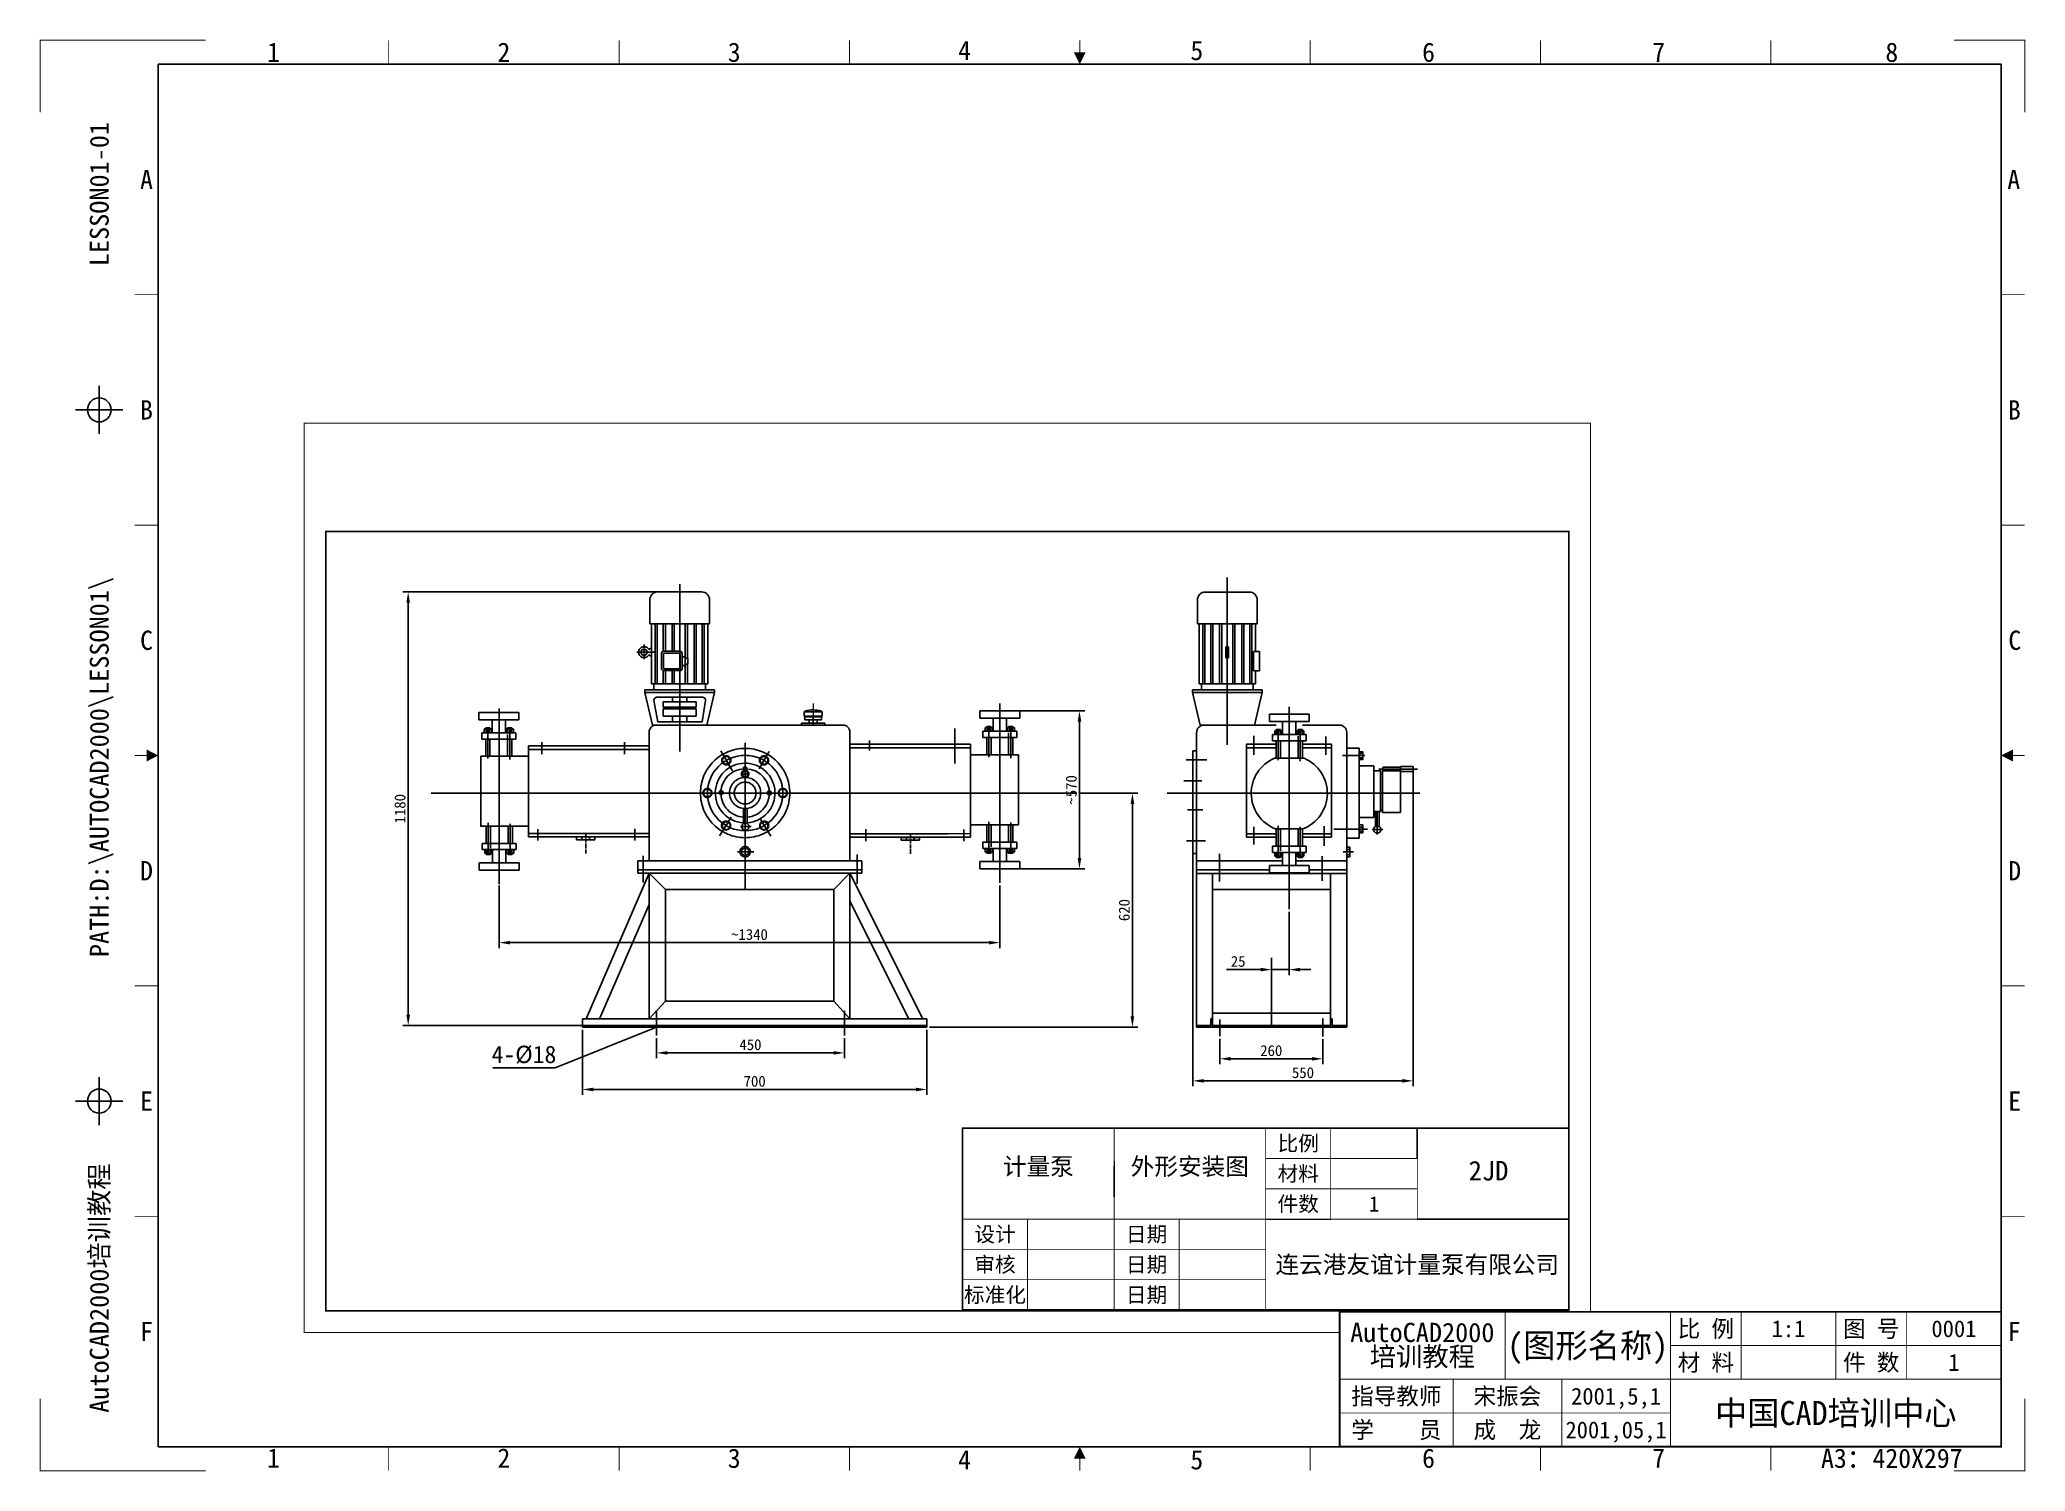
# Paper-space layout 'A3-Hor' of a CAD drawing. Header units: millimetres. Extents: x 0 to 402, y 0 to 290.
# The model-space entities are those that its viewports show. They can reach past a viewport. Long polylines and large blocks are cut down to what shows.
import ezdxf
from ezdxf.enums import TextEntityAlignment as Align

# ---------------------------------------------------------------- set-up
doc = ezdxf.new("R2010")
doc.units = ezdxf.units.MM
doc.header["$PDMODE"] = 35
doc.linetypes.add('CENTER', pattern=[0.82, 0.7, -0.04, 0.04, -0.04])
doc.linetypes.add('CENTER2', pattern=[28.575, 19.05, -3.175, 3.175, -3.175])
doc.layers.add('02-中心线', color=1, linetype='CENTER2', lineweight=15)
doc.layers.add('04-标注', color=3, linetype='Continuous', lineweight=20)
for name, color, linetype in [('05-文字', 5, 'Continuous'), ('2', 4, 'Continuous'), ('5', 1, 'CENTER'), ('标题栏', 7, 'Continuous')]:
    doc.layers.add(name, color=color, linetype=linetype)
doc.layers.add('视口', color=6, linetype='Continuous', plot=False)
doc.styles.add('S', font='SimSun.ttf')
doc.styles.add('宋体', font='SimSun.ttf')
doc.dimstyles.new('ISO-25', dxfattribs={"dimtxt": 2.5, "dimasz": 2.5, "dimexe": 1.25, "dimexo": 0.625, "dimtad": 1, "dimtxsty": 'Standard', "dimcen": 2.5, "dimadec": 0, "dimazin": 0, "dimtfac": 1, "dimtmove": 0, "dimatfit": 3, "dimfxl": 0, "dimarcsym": 0})

psp = doc.layouts.new('A3-Hor')

msp = doc.modelspace()

# ---------------------------------------------------------------- texts
at = {"color": 0, "style": 'S'}
for s, height, p in [('4-%%C18', 4, (81.698, 79.496)), ('2JD', 4.5, (304.372, 52.636))]:
    msp.add_text(s, height=height, dxfattribs=at).set_placement(p, align=Align.MIDDLE_CENTER)
at = {"style": 'S'}
for s, height, p in [('比例', 3.5, (260.438, 58.953)), ('材料', 3.5, (260.438, 51.953)), ('件数', 3.5, (260.438, 44.953)), ('设计', 3.5, (190.438, 37.953)), ('日期', 3.5, (225.438, 37.953)), ('审核', 3.5, (190.438, 30.953)), ('日期', 3.5, (225.438, 30.953)), ('连云港友谊计量泵有限公司', 4, (287.938, 30.953)), ('标准化', 3.5, (190.438, 23.953)), ('日期', 3.5, (225.438, 23.953))]:
    msp.add_text(s, height=height, dxfattribs=at).set_placement(p, align=Align.MIDDLE_CENTER)
at = {"layer": '04-标注', "color": 0, "style": 'S'}
for s, height, p in [('计量泵', 4, (200.438, 53.617)), ('外形安装图', 4, (235.406, 53.617)), ('1', 3.5, (277.938, 44.953))]:
    msp.add_text(s, height=height, dxfattribs=at).set_placement(p, align=Align.MIDDLE_CENTER)

# ---------------------------------------------------------------- blocks, each defined once
blk = doc.blocks.new('A3-Hor标题栏')
at = {"color": 1}
for p, q in [((12.5, 215.25), (12.5, 225.25)), ((17.5, 220.25), (7.5, 220.25)), ((12.5, 81.75), (12.5, 71.75)), ((17.5, 76.75), (7.5, 76.75))]:
    blk.add_line(p, q, dxfattribs=at)
at = {"const_width": 0.2}
for points in [[(35, 297), (0, 297), (0, 282)], [(73.75, 292), (73.75, 297)], [(122.5, 292), (122.5, 297)], [(171.25, 292), (171.25, 297)], [(220, 292), (220, 297)], [(268.75, 292), (268.75, 297)], [(317.5, 292), (317.5, 297)], [(366.25, 292), (366.25, 297)], [(420, 282), (420, 297), (405, 297)], [(25, 244.17), (20, 244.17)], [(415, 244.17), (420, 244.17)], [(25, 196.33), (20, 196.33)], [(415, 196.33), (420, 196.33)], [(25, 148.5), (20, 148.5)], [(415, 148.5), (420, 148.5)], [(25, 100.67), (20, 100.67)], [(415, 100.67), (420, 100.67)], [(25, 52.83), (20, 52.83)], [(415, 52.83), (420, 52.83)], [(310, 19), (310, 33)], [(345, 5), (345, 33)], [(360, 19), (360, 33)], [(380, 19), (380, 33)], [(395, 19), (395, 33)], [(345, 26), (415, 26)], [(275, 19), (415, 19)], [(299, 5), (299, 19)], [(322, 5), (322, 19)], [(0, 15), (0, 0), (35, 0)], [(405, 0), (420, 0), (420, 15)], [(275, 12), (345, 12)], [(73.75, 5), (73.75, 0)], [(122.5, 5), (122.5, 0)], [(171.25, 5), (171.25, 0)], [(220, 5), (220, 0)], [(268.75, 5), (268.75, 0)], [(317.5, 5), (317.5, 0)], [(325, 5), (320, 5)], [(366.25, 5), (366.25, 0)]]:
    blk.add_lwpolyline(points, dxfattribs=at)
for points in [[(220, 294.5, 2.5, 0, 0), (220, 292, 0, 0, 0)], [(22.5, 148.5, 2.5, 0, 0), (25, 148.5, 0, 0, 0)], [(417.5, 148.5, 2.5, 0, 0), (415, 148.5, 0, 0, 0)], [(220, 2.5, 2.5, 0, 0), (220, 5, 0, 0, 0)]]:
    blk.add_lwpolyline(points, format="xyseb")
for points, const_width in [([(415, 5), (415, 292), (25, 292), (25, 5)], 0.2), ([(275, 5), (415, 5), (415, 33), (275, 33)], 0.4)]:
    blk.add_lwpolyline(points, close=True, dxfattribs=dict(const_width=const_width))
for centre in [(12.5, 220.25), (12.5, 76.75)]:
    blk.add_circle(centre, 2.5)
at = {"style": 'S'}
for s, height, p in [('4', 4, (195.62, 294.86)), ('5', 4, (244.77, 294.86)), ('1', 4, (49.38, 294.5)), ('2', 4, (98.13, 294.5)), ('3', 4, (146.88, 294.5)), ('6', 4, (293.81, 294.5)), ('7', 4, (342.52, 294.5)), ('8', 4, (391.85, 294.5)), ('A', 4, (22.5, 268.08)), ('A', 4, (417.66, 268.08)), ('B', 4, (22.5, 220.25)), ('B', 4, (417.79, 220.25)), ('C', 4, (22.5, 172.42)), ('C', 4, (417.88, 172.42)), ('D', 4, (22.5, 124.58)), ('D', 4, (417.86, 124.58)), ('E', 4, (22.5, 76.75)), ('E', 4, (417.86, 76.75)), ('F', 4, (22.5, 28.92)), ('比 例', 3.5, (352.5, 29.5)), ('图 号', 3.5, (387.5, 29.5)), ('F', 4, (417.74, 28.92)), ('材 料', 3.5, (352.5, 22.5)), ('件 数', 3.5, (387.5, 22.5)), ('指导教师', 3.5, (287, 15.5)), ('学    员', 3.5, (287, 8.5)), ('1', 4, (49.38, 2.66)), ('2', 4, (98.13, 2.66)), ('3', 4, (146.88, 2.61)), ('4', 4, (195.62, 2.3)), ('5', 4, (244.77, 2.3)), ('6', 4, (293.81, 2.61)), ('7', 4, (342.52, 2.66)), ('A3：420X297', 4, (391.85, 2.61))]:
    blk.add_text(s, height=height, dxfattribs=at).set_placement(p, align=Align.MIDDLE_CENTER)
at = {"insert": (292.5, 26), "char_height": 4, "width": 35, "attachment_point": 5, "line_spacing_factor": 0.75}
blk.add_mtext('{\\f宋体|b0|i0|c134|p2;AutoCAD2000\\P培训教程}', dxfattribs=at)
at = {"color": 5, "style": '宋体'}
for tag, p in [('LESSON01-01', (12.5, 250.09)), ('PATH:D:\\AUTOCAD2000\\LESSON01\\', (12.5, 106.65)), ('AUTOCAD2000培训教程', (12.5, 12.05))]:
    blk.add_attdef(tag, text='', height=4, rotation=90, dxfattribs=at).set_placement(p, align=Align.MIDDLE_LEFT)
at = {"color": 5, "style": 'S'}
for tag, height, p in [('(图形名称)', 5, (327.5, 26)), ('(比例)', 3.5, (370, 29.5)), ('(图号)', 3.5, (405, 29.5)), ('(材料)', 3.5, (370, 22.5)), ('(件数)', 3.5, (405, 22.5)), ('(教师签名)', 3.5, (310.5, 15.5)), ('(日期1)', 3.5, (333.5, 15.5)), ('(单位名称)', 5, (380, 12)), ('(学员签名)', 3.5, (310.5, 8.5)), ('（日期2）', 3.5, (333.5, 8.5))]:
    blk.add_attdef(tag, text='', height=height, dxfattribs=at).set_placement(p, align=Align.MIDDLE_CENTER)
blk = doc.blocks.new('*D9')
at = {"color": 0, "lineweight": -2}
for p, q in [((112.31, 83.25), (112.31, 78.58)), ((155.66, 83.25), (155.66, 78.58)), ((114.81, 79.83), (153.16, 79.83))]:
    blk.add_line(p, q, dxfattribs=at)
at = {"color": 0}
for points in [[(114.81, 80.25), (114.81, 79.42), (112.31, 79.83)], [(153.16, 80.25), (153.16, 79.42), (155.66, 79.83)]]:
    blk.add_solid(points, dxfattribs=at)
at = {"layer": 'Defpoints', "color": 0}
for p in [(112.31, 83.88), (155.66, 83.88), (155.66, 79.83)]:
    blk.add_point(p, dxfattribs=at)
at = {"color": 0, "insert": (133.98, 81.71), "char_height": 2.5, "attachment_point": 5}
blk.add_mtext('\\A1;450', dxfattribs=at)
blk = doc.blocks.new('*D10')
at = {"color": 0, "lineweight": -2}
for p, q in [((95.19, 85.14), (95.19, 70.13)), ((174.7, 85.14), (174.7, 70.13)), ((97.69, 71.38), (172.2, 71.38))]:
    blk.add_line(p, q, dxfattribs=at)
at = {"color": 0}
for points in [[(97.69, 71.8), (97.69, 70.97), (95.19, 71.38)], [(172.2, 71.8), (172.2, 70.97), (174.7, 71.38)]]:
    blk.add_solid(points, dxfattribs=at)
at = {"layer": 'Defpoints', "color": 0}
for p in [(95.19, 85.77), (174.7, 85.77), (174.7, 71.38)]:
    blk.add_point(p, dxfattribs=at)
at = {"color": 0, "insert": (134.95, 73.26), "char_height": 2.5, "attachment_point": 5}
blk.add_mtext('\\A1;700', dxfattribs=at)
blk = doc.blocks.new('*D11')
at = {"color": 0, "lineweight": -2}
for p, q in [((117.02, 186.27), (53.71, 186.27)), ((54.96, 183.77), (54.96, 88.67)), ((111.68, 86.17), (53.71, 86.17))]:
    blk.add_line(p, q, dxfattribs=at)
at = {"color": 0}
for points in [[(54.55, 183.77), (55.38, 183.77), (54.96, 186.27)], [(54.55, 88.67), (55.38, 88.67), (54.96, 86.17)]]:
    blk.add_solid(points, dxfattribs=at)
at = {"layer": 'Defpoints', "color": 0}
for p in [(117.65, 186.27), (54.96, 86.17), (112.31, 86.17)]:
    blk.add_point(p, dxfattribs=at)
at = {"color": 0, "insert": (53.09, 136.22), "char_height": 2.5, "attachment_point": 5, "rotation": 90}
blk.add_mtext('\\A1;1180', dxfattribs=at)
blk = doc.blocks.new('*D13')
at = {"color": 0, "lineweight": -2}
for p, q in [((209.98, 139.84), (223.41, 139.84)), ((222.16, 137.34), (222.16, 88.27)), ((175.33, 85.77), (223.41, 85.77))]:
    blk.add_line(p, q, dxfattribs=at)
at = {"color": 0}
for points in [[(221.75, 137.34), (222.58, 137.34), (222.16, 139.84)], [(221.75, 88.27), (222.58, 88.27), (222.16, 85.77)]]:
    blk.add_solid(points, dxfattribs=at)
at = {"layer": 'Defpoints', "color": 0}
for p in [(209.35, 139.84), (174.7, 85.77), (222.16, 85.77)]:
    blk.add_point(p, dxfattribs=at)
at = {"color": 0, "insert": (220.29, 112.81), "char_height": 2.5, "attachment_point": 5, "rotation": 90}
blk.add_mtext('\\A1;620', dxfattribs=at)
blk = doc.blocks.new('*D16')
at = {"color": 0, "lineweight": -2}
for p, q in [((194.48, 158.81), (211.19, 158.81)), ((209.94, 156.31), (209.94, 124.84)), ((194.79, 122.34), (211.19, 122.34)), ((242.35, 83.07), (242.35, 77.21)), ((266.09, 82.99), (266.09, 77.21)), ((263.59, 78.46), (244.85, 78.46))]:
    blk.add_line(p, q, dxfattribs=at)
at = {"color": 0}
for points in [[(209.52, 156.31), (210.36, 156.31), (209.94, 158.81)], [(209.52, 124.84), (210.36, 124.84), (209.94, 122.34)], [(244.85, 78.88), (244.85, 78.05), (242.35, 78.46)], [(263.59, 78.88), (263.59, 78.05), (266.09, 78.46)]]:
    blk.add_solid(points, dxfattribs=at)
at = {"layer": 'Defpoints', "color": 0}
for p in [(193.85, 158.81), (194.16, 122.34), (209.94, 122.34), (242.35, 83.7), (266.09, 83.62), (242.35, 78.46)]:
    blk.add_point(p, dxfattribs=at)
at = {"color": 0, "insert": (208.07, 140.57), "char_height": 2.5, "attachment_point": 5, "rotation": 90}
blk.add_mtext('\\A1;~570', dxfattribs=at)
at = {"color": 0, "insert": (254.22, 80.34), "char_height": 2.5, "attachment_point": 5}
blk.add_mtext('\\A1;260', dxfattribs=at)
blk = doc.blocks.new('*D17')
at = {"color": 0, "lineweight": -2}
for p, q in [((286.96, 145.32), (286.96, 72.12)), ((236.13, 137.12), (236.13, 72.12)), ((284.46, 73.37), (238.63, 73.37))]:
    blk.add_line(p, q, dxfattribs=at)
at = {"color": 0}
for points in [[(238.63, 73.79), (238.63, 72.95), (236.13, 73.37)], [(284.46, 73.79), (284.46, 72.95), (286.96, 73.37)]]:
    blk.add_solid(points, dxfattribs=at)
at = {"layer": 'Defpoints', "color": 0}
for p in [(286.96, 145.94), (236.13, 137.75), (236.13, 73.37)]:
    blk.add_point(p, dxfattribs=at)
at = {"color": 0, "insert": (261.54, 75.25), "char_height": 2.5, "attachment_point": 5}
blk.add_mtext('\\A1;550', dxfattribs=at)
blk = doc.blocks.new('*D18')
at = {"color": 0, "lineweight": -2}
for p, q in [((75.98, 118.5), (75.98, 104.04)), ((191.55, 118.5), (191.55, 104.04)), ((189.05, 105.29), (78.48, 105.29))]:
    blk.add_line(p, q, dxfattribs=at)
at = {"color": 0}
for points in [[(78.48, 105.7), (78.48, 104.87), (75.98, 105.29)], [(189.05, 105.7), (189.05, 104.87), (191.55, 105.29)]]:
    blk.add_solid(points, dxfattribs=at)
at = {"layer": 'Defpoints', "color": 0}
for p in [(75.98, 119.12), (191.55, 119.12), (75.98, 105.29)]:
    blk.add_point(p, dxfattribs=at)
at = {"color": 0, "insert": (133.76, 107.16), "char_height": 2.5, "attachment_point": 5}
blk.add_mtext('\\A1;~1340', dxfattribs=at)
blk = doc.blocks.new('*D19')
at = {"color": 0, "lineweight": -2}
for p, q in [((258.37, 112.4), (258.37, 97.81)), ((251.78, 99.06), (243.86, 99.06)), ((254.28, 98.67), (254.28, 100.31)), ((258.37, 99.06), (254.28, 99.06)), ((260.87, 99.06), (263.37, 99.06))]:
    blk.add_line(p, q, dxfattribs=at)
at = {"color": 0}
for points in [[(251.78, 99.48), (251.78, 98.64), (254.28, 99.06)], [(260.87, 99.48), (260.87, 98.64), (258.37, 99.06)]]:
    blk.add_solid(points, dxfattribs=at)
at = {"layer": 'Defpoints', "color": 0}
for p in [(258.37, 113.02), (254.28, 99.06), (254.28, 98.05)]:
    blk.add_point(p, dxfattribs=at)
at = {"color": 0, "insert": (246.57, 100.94), "char_height": 2.5, "attachment_point": 5}
blk.add_mtext('\\A1;25', dxfattribs=at)

# ---------------------------------------------------------------- dimensions: what is measured, and where the dimension line sits
at = {"color": 0}
for base, p1, p2, text, picture, middle in [((54.964, 86.17), (117.65, 186.274), (112.307, 86.17), '1180', '*D11', (53.089, 136.222)), ((209.94, 122.342), (193.851, 158.806), (194.163, 122.342), '~570', '*D16', (208.065, 140.574)), ((222.164, 85.77), (209.351, 139.842), (174.701, 85.77), '620', '*D13', (220.289, 112.806))]:
    dim = msp.add_linear_dim(base=base, p1=p1, p2=p2, angle=90, text=text, dimstyle='ISO-25', override={"dimtp": -0.009, "dimtm": 0.034, "dimtfac": 0.5, "dimtolj": 1}, dxfattribs=at)
    dim.commit()
    dim.dimension.update_dxf_attribs({"geometry": picture, "text_midpoint": middle})
for base, p1, p2, text, picture, middle in [((242.347, 78.464), (266.09, 83.615), (242.347, 83.699), '260', '*D16', (254.218, 80.339)), ((236.13, 73.37), (286.96, 145.941), (236.13, 137.748), '550', '*D17', (261.545, 75.245)), ((75.979, 105.285), (191.549, 119.123), (75.979, 119.123), '~1340', '*D18', (133.764, 107.16)), ((254.278, 99.061), (258.374, 113.023), (254.278, 98.046), '25', '*D19', (246.569, 100.936)), ((174.701, 71.384), (95.194, 85.77), (174.701, 85.77), '700', '*D10', (134.948, 73.259)), ((155.656, 79.834), (112.307, 83.878), (155.656, 83.878), '450', '*D9', (133.981, 81.709))]:
    dim = msp.add_linear_dim(base=base, p1=p1, p2=p2, text=text, dimstyle='ISO-25', override={"dimtp": -0.009, "dimtm": 0.034, "dimtfac": 0.5, "dimtolj": 1}, dxfattribs=at)
    dim.commit()
    dim.dimension.update_dxf_attribs({"geometry": picture, "text_midpoint": middle})

# ---------------------------------------------------------------- linework, layer by layer
at = {"color": 0}
for p, q in [((117.65, 188.109), (117.65, 149.467)), ((244.066, 186.261), (244.066, 189.62)), ((244.066, 186.261), (244.066, 150.952)), ((240.239, 172.552), (240.239, 168.13)), ((240.747, 172.555), (240.747, 168.127)), ((242.302, 172.555), (242.302, 168.09)), ((242.81, 172.555), (242.81, 168.09)), ((243.739, 173.614), (244.336, 173.614)), ((243.739, 173.614), (243.739, 171.091)), ((244.336, 171.091), (243.739, 171.091)), ((244.336, 173.614), (244.336, 171.091)), ((245.322, 170.942), (245.322, 169.552)), ((245.83, 170.942), (245.83, 169.552)), ((250.144, 172.554), (251.523, 172.554)), ((250.144, 172.554), (250.144, 168.09)), ((251.523, 172.554), (251.523, 168.09)), ((250.144, 168.09), (251.523, 168.09)), ((109.62, 163.672), (109.62, 163.03)), ((111.358, 155.524), (109.62, 163.03)), ((111.67, 161.183), (112.598, 156.285)), ((123.629, 161.183), (122.826, 156.285)), ((125.68, 163.03), (123.94, 155.524)), ((125.68, 163.03), (125.68, 163.672)), ((191.549, 148.629), (191.549, 160.529)), ((236.036, 163.659), (236.036, 163.017)), ((237.774, 155.51), (236.036, 163.017)), ((252.096, 163.017), (250.356, 155.51)), ((252.096, 163.017), (252.096, 163.659)), ((71.916, 158.473), (71.281, 158.473)), ((71.281, 156.767), (71.281, 158.473)), ((71.281, 156.767), (74.351, 156.767)), ((71.916, 158.473), (75.883, 158.473)), ((73.27, 158.473), (73.937, 158.473)), ((74.392, 158.473), (73.937, 158.473)), ((74.351, 156.088), (74.351, 156.767)), ((74.351, 156.767), (77.415, 156.767)), ((74.351, 153.755), (74.351, 156.088)), ((80.485, 158.473), (75.883, 158.473)), ((75.979, 148.296), (75.979, 159.357)), ((77.374, 158.473), (77.829, 158.473)), ((77.415, 156.767), (80.485, 156.767)), ((77.415, 156.088), (77.415, 156.767)), ((77.415, 153.755), (77.415, 156.088)), ((80.485, 156.767), (80.485, 158.473)), ((116.016, 156.285), (112.598, 156.285)), ((145.756, 155.524), (145.756, 155.985)), ((145.756, 155.985), (151.136, 155.985)), ((146.372, 158.571), (146.601, 158.759)), ((146.372, 158.571), (146.372, 157.573)), ((146.372, 158.571), (150.519, 158.571)), ((146.526, 157.419), (146.372, 157.573)), ((146.372, 157.573), (150.519, 157.573)), ((146.526, 157.419), (146.526, 156.728)), ((146.526, 157.419), (150.366, 157.419)), ((146.526, 156.728), (150.366, 156.728)), ((147.524, 155.985), (147.524, 156.728)), ((147.524, 155.985), (147.524, 156.728)), ((148.446, 157.726), (148.446, 155.524)), ((148.446, 157.058), (148.446, 156.192)), ((149.367, 155.985), (149.367, 156.728)), ((150.519, 158.571), (150.336, 158.745)), ((150.366, 157.419), (150.519, 157.573)), ((150.366, 157.419), (150.366, 156.728)), ((150.519, 158.571), (150.519, 157.573)), ((151.136, 155.524), (151.136, 155.985)), ((187.582, 158.806), (186.947, 158.806)), ((186.947, 158.806), (186.947, 157.1)), ((186.947, 157.1), (196.152, 157.1)), ((187.582, 158.806), (191.549, 158.806)), ((188.936, 158.806), (189.603, 158.806)), ((190.059, 158.806), (189.603, 158.806)), ((190.018, 156.421), (190.018, 157.1)), ((190.018, 154.088), (190.018, 156.421)), ((196.152, 158.806), (191.549, 158.806)), ((193.04, 158.806), (193.496, 158.806)), ((193.081, 156.421), (193.081, 157.1)), ((193.081, 154.088), (193.081, 156.421)), ((196.152, 157.1), (196.152, 158.806)), ((254.407, 158.057), (253.772, 158.057)), ((253.772, 158.057), (253.772, 156.351)), ((253.772, 156.351), (262.976, 156.351)), ((254.407, 158.057), (258.374, 158.057)), ((255.761, 158.057), (256.428, 158.057)), ((256.883, 158.057), (256.428, 158.057)), ((256.842, 155.672), (256.842, 156.351)), ((258.374, 147.88), (258.374, 159.78)), ((262.976, 158.057), (258.374, 158.057)), ((259.865, 158.057), (260.32, 158.057)), ((259.906, 155.672), (259.906, 156.351)), ((262.976, 156.351), (262.976, 158.057)), ((71.98, 152.311), (71.98, 153.755)), ((71.98, 153.755), (75.883, 153.755)), ((73.892, 152.311), (71.98, 152.311)), ((72.528, 153.81), (72.528, 154.588)), ((72.734, 154.643), (73.969, 154.643)), ((72.855, 152.311), (72.855, 148.296)), ((72.858, 154.643), (72.858, 154.89)), ((72.858, 154.89), (73.845, 154.89)), ((72.93, 154.643), (72.93, 154.89)), ((72.94, 153.81), (72.94, 154.588)), ((73.351, 153.393), (73.351, 155.005)), ((73.351, 152.311), (73.351, 153.755)), ((73.351, 152.311), (73.351, 147.817)), ((73.763, 153.81), (73.763, 154.588)), ((73.773, 154.643), (73.773, 154.89)), ((73.845, 154.643), (73.845, 154.89)), ((73.847, 152.311), (73.847, 148.296)), ((73.892, 152.311), (75.883, 152.311)), ((74.175, 154.588), (74.175, 153.81)), ((79.786, 153.755), (75.883, 153.755)), ((77.874, 152.311), (75.883, 152.311)), ((77.591, 154.588), (77.591, 153.81)), ((79.032, 154.643), (77.797, 154.643)), ((77.874, 152.311), (79.786, 152.311)), ((77.919, 153.393), (77.919, 148.296)), ((77.921, 154.643), (77.921, 154.89)), ((78.908, 154.89), (77.921, 154.89)), ((77.993, 154.643), (77.993, 154.89)), ((78.003, 153.81), (78.003, 154.588)), ((78.412, 152.311), (78.412, 148.296)), ((78.415, 153.393), (78.415, 155.005)), ((78.415, 153.393), (78.415, 147.593)), ((78.827, 153.81), (78.827, 154.588)), ((78.836, 154.643), (78.836, 154.89)), ((78.908, 154.643), (78.908, 154.89)), ((78.908, 152.311), (78.908, 148.296)), ((79.238, 153.81), (79.238, 154.588)), ((79.786, 152.311), (79.786, 153.755)), ((85.796, 151.599), (85.796, 148.796)), ((104.894, 151.599), (104.894, 148.796)), ((110.598, 153.924), (110.598, 124.161)), ((117.65, 155.524), (111.358, 155.524)), ((120.433, 155.524), (112.198, 155.524)), ((120.796, 155.524), (154.051, 155.524)), ((132.753, 149.55), (132.753, 151.442)), ((145.756, 155.524), (145.756, 155.524)), ((145.756, 155.524), (145.756, 155.524)), ((154.051, 155.524), (155.331, 155.524)), ((156.931, 153.924), (156.931, 124.161)), ((156.931, 153.924), (156.931, 124.161)), ((161.47, 151.972), (161.47, 149.622)), ((181.174, 154.737), (181.174, 146.679)), ((187.646, 152.644), (187.646, 154.088)), ((187.646, 154.088), (191.549, 154.088)), ((189.558, 152.644), (187.646, 152.644)), ((188.194, 154.143), (188.194, 154.921)), ((188.4, 154.976), (189.635, 154.976)), ((188.522, 152.644), (188.522, 148.629)), ((188.524, 154.976), (188.524, 155.223)), ((188.524, 155.223), (189.511, 155.223)), ((188.596, 154.976), (188.596, 155.223)), ((188.606, 154.143), (188.606, 154.921)), ((189.018, 153.726), (189.018, 155.338)), ((189.018, 152.644), (189.018, 154.088)), ((189.018, 152.644), (189.018, 148.151)), ((189.43, 154.143), (189.43, 154.921)), ((189.439, 154.976), (189.439, 155.223)), ((189.511, 154.976), (189.511, 155.223)), ((189.514, 152.644), (189.514, 148.629)), ((189.558, 152.644), (191.549, 152.644)), ((189.841, 154.921), (189.841, 154.143)), ((195.453, 154.088), (191.549, 154.088)), ((193.541, 152.644), (191.549, 152.644)), ((193.258, 154.921), (193.258, 154.143)), ((194.699, 154.976), (193.464, 154.976)), ((193.541, 152.644), (195.453, 152.644)), ((193.585, 153.726), (193.585, 148.629)), ((193.588, 154.976), (193.588, 155.223)), ((194.575, 155.223), (193.588, 155.223)), ((193.66, 154.976), (193.66, 155.223)), ((193.669, 154.143), (193.669, 154.921)), ((194.079, 152.644), (194.079, 148.629)), ((194.081, 153.726), (194.081, 155.338)), ((194.081, 153.726), (194.081, 147.926)), ((194.493, 154.143), (194.493, 154.921)), ((194.503, 154.976), (194.503, 155.223)), ((194.575, 154.976), (194.575, 155.223)), ((194.575, 152.644), (194.575, 148.629)), ((194.905, 154.143), (194.905, 154.921)), ((195.453, 152.644), (195.453, 154.088)), ((237.021, 154.063), (236.93, 153.715)), ((236.93, 153.715), (236.93, 85.756)), ((244.066, 155.51), (237.774, 155.51)), ((238.576, 155.51), (255.346, 155.51)), ((246.849, 155.51), (238.614, 155.51)), ((250.183, 151.097), (250.183, 153.052)), ((254.471, 151.895), (254.471, 153.339)), ((254.471, 153.339), (258.374, 153.339)), ((256.383, 151.895), (254.471, 151.895)), ((255.019, 153.394), (255.019, 154.172)), ((255.225, 154.227), (256.46, 154.227)), ((255.346, 151.895), (255.346, 147.88)), ((255.349, 154.227), (255.349, 154.474)), ((255.349, 154.474), (256.336, 154.474)), ((255.421, 154.227), (255.421, 154.474)), ((255.431, 153.394), (255.431, 154.172)), ((255.842, 152.977), (255.842, 154.589)), ((255.842, 151.895), (255.842, 153.339)), ((255.842, 151.895), (255.842, 147.402)), ((256.254, 153.394), (256.254, 154.172)), ((256.264, 154.227), (256.264, 154.474)), ((256.336, 154.227), (256.336, 154.474)), ((256.338, 151.895), (256.338, 147.88)), ((256.383, 151.895), (258.374, 151.895)), ((256.666, 154.172), (256.666, 153.394)), ((256.842, 153.339), (256.842, 155.672)), ((262.277, 153.339), (258.374, 153.339)), ((258.374, 126.418), (258.374, 153.139)), ((260.365, 151.895), (258.374, 151.895)), ((259.906, 153.339), (259.906, 155.672)), ((260.082, 154.172), (260.082, 153.394)), ((261.523, 154.227), (260.288, 154.227)), ((260.365, 151.895), (262.277, 151.895)), ((260.41, 152.977), (260.41, 147.88)), ((260.412, 154.227), (260.412, 154.474)), ((261.399, 154.474), (260.412, 154.474)), ((260.484, 154.227), (260.484, 154.474)), ((260.494, 153.394), (260.494, 154.172)), ((260.903, 151.895), (260.903, 147.88)), ((260.906, 152.977), (260.906, 154.589)), ((260.906, 152.977), (260.906, 147.177)), ((261.317, 153.394), (261.317, 154.172)), ((261.327, 154.227), (261.327, 154.474)), ((261.399, 155.51), (270.025, 155.51)), ((261.399, 154.227), (261.399, 154.474)), ((261.399, 151.895), (261.399, 147.88)), ((261.729, 153.394), (261.729, 154.172)), ((262.277, 151.895), (262.277, 153.339)), ((266.838, 152.911), (266.838, 148.68)), ((271.625, 153.91), (271.625, 149.491)), ((71.755, 148.331), (71.755, 132.22)), ((75.979, 148.331), (75.979, 132.22)), ((110.598, 150.723), (82.758, 150.723)), ((82.758, 150.723), (82.758, 129.708)), ((110.598, 149.923), (82.758, 149.923)), ((129.815, 144.931), (127.112, 149.612)), ((128.401, 147.379), (129.537, 145.412)), ((132.753, 149.55), (132.753, 117.573)), ((137.104, 147.379), (135.969, 145.412)), ((137.104, 147.379), (138.302, 149.454)), ((156.931, 151.097), (184.771, 151.097)), ((156.931, 150.297), (184.771, 150.297)), ((184.771, 150.297), (184.771, 151.097)), ((184.771, 150.297), (184.771, 130.508)), ((187.252, 148.629), (195.846, 148.629)), ((195.846, 148.629), (187.252, 148.629)), ((191.549, 148.629), (191.549, 132.518)), ((195.846, 148.629), (195.846, 132.518)), ((234.571, 147.53), (239.331, 147.53)), ((236.13, 149.589), (236.13, 125.907)), ((236.13, 149.589), (236.93, 149.589)), ((248.478, 151.097), (248.478, 129.629)), ((255.346, 151.097), (248.478, 151.097)), ((255.346, 150.297), (248.478, 150.297)), ((250.183, 151.097), (250.183, 148.68)), ((254.965, 147.88), (261.783, 147.88)), ((261.783, 147.88), (254.965, 147.88)), ((268.152, 151.097), (261.399, 151.097)), ((268.152, 150.297), (261.399, 150.297)), ((268.152, 151.097), (268.152, 129.629)), ((275.849, 148.477), (270.688, 148.477)), ((271.625, 150.228), (274.487, 150.228)), ((271.625, 149.491), (271.625, 130.166)), ((274.487, 150.228), (274.487, 129.428)), ((274.487, 148.93), (275.343, 148.93)), ((274.487, 147.973), (275.343, 147.973)), ((132.753, 144.219), (131.899, 144.219)), ((131.899, 144.219), (133.606, 144.219)), ((236.13, 142.67), (234.054, 142.67)), ((236.13, 142.67), (238.193, 142.67)), ((277.895, 142.199), (277.895, 146.116)), ((277.895, 142.199), (277.895, 134.213)), ((286.96, 145.362), (279.041, 145.362)), ((279.471, 144.168), (279.914, 144.168)), ((284.064, 144.932), (284.064, 135.341)), ((286.96, 145.362), (287.998, 145.362)), ((100.245, 139.842), (60.264, 139.842)), ((80.838, 139.842), (209.351, 139.842)), ((140.551, 139.842), (142.695, 139.842)), ((236.93, 139.828), (230.213, 139.828)), ((236.93, 139.828), (279.818, 139.828)), ((278.752, 139.828), (288.552, 139.828)), ((129.326, 133.907), (126.827, 129.952)), ((129.537, 134.272), (128.401, 132.305)), ((136.107, 134.033), (138.691, 129.894)), ((184.771, 134.058), (184.771, 129.629)), ((189.018, 127.421), (189.018, 133.222)), ((194.081, 128.503), (194.081, 132.997)), ((234.882, 135.949), (238.4, 135.949)), ((278.683, 135.556), (278.683, 130.241)), ((279.471, 135.894), (279.914, 135.894)), ((71.682, 132.22), (80.276, 132.22)), ((72.954, 128.205), (72.954, 132.22)), ((73.447, 127.123), (73.447, 132.924)), ((73.45, 128.205), (73.45, 132.22)), ((73.943, 127.123), (73.943, 132.22)), ((75.979, 132.22), (75.979, 118.825)), ((78.015, 128.205), (78.015, 132.22)), ((78.511, 128.205), (78.511, 132.699)), ((79.007, 128.205), (79.007, 132.22)), ((82.758, 130.508), (87.562, 130.508)), ((82.758, 129.708), (87.562, 129.708)), ((84.908, 128.85), (84.908, 131.508)), ((87.562, 130.508), (88.874, 130.508)), ((87.562, 129.708), (88.874, 129.708)), ((88.874, 130.508), (110.598, 130.508)), ((88.874, 129.708), (110.598, 129.708)), ((93.831, 129.708), (98.086, 129.708)), ((107.252, 128.871), (107.252, 131.605)), ((134.107, 132.083), (131.648, 132.083)), ((132.373, 132.787), (133.253, 132.787)), ((132.813, 132.083), (134.107, 132.083)), ((156.931, 130.429), (179.658, 130.429)), ((156.931, 129.629), (179.658, 129.629)), ((160.642, 128.756), (160.642, 131.46)), ((168.75, 129.591), (173.005, 129.591)), ((179.658, 130.429), (184.771, 130.508)), ((179.658, 129.629), (183.257, 129.629)), ((180.97, 129.629), (184.771, 129.629)), ((183.257, 128.756), (183.257, 131.393)), ((187.252, 132.518), (195.846, 132.518)), ((187.646, 128.503), (187.646, 127.06)), ((189.558, 128.503), (187.646, 128.503)), ((188.524, 128.503), (188.524, 132.518)), ((189.02, 128.503), (189.02, 132.518)), ((189.514, 127.421), (189.514, 132.518)), ((189.558, 128.503), (191.549, 128.503)), ((191.549, 132.518), (191.549, 119.123)), ((193.541, 128.503), (191.549, 128.503)), ((193.541, 128.503), (195.453, 128.503)), ((193.585, 128.503), (193.585, 132.518)), ((194.081, 128.503), (194.081, 127.06)), ((194.577, 128.503), (194.577, 132.518)), ((195.453, 128.503), (195.453, 127.06)), ((234.675, 128.815), (239.021, 128.815)), ((255.349, 130.429), (248.478, 130.429)), ((255.349, 129.629), (248.478, 129.629)), ((250.183, 132.037), (250.183, 127.947)), ((255.231, 131.57), (261.517, 131.57)), ((255.349, 127.555), (255.349, 131.57)), ((255.842, 126.473), (255.842, 132.273)), ((255.845, 127.555), (255.845, 131.57)), ((256.338, 126.473), (256.338, 131.57)), ((260.41, 127.555), (260.41, 131.57)), ((260.906, 127.555), (260.906, 132.049)), ((261.402, 127.555), (261.402, 131.57)), ((268.152, 130.429), (261.402, 130.429)), ((268.152, 129.629), (261.402, 129.629)), ((266.415, 132.178), (266.415, 127.665)), ((276.451, 131.461), (268.66, 131.461)), ((271.625, 130.166), (271.625, 85.756)), ((271.625, 129.428), (274.487, 129.428)), ((274.487, 131.955), (275.343, 131.955)), ((274.487, 131.037), (275.343, 131.037)), ((279.976, 131.399), (277.517, 131.399)), ((278.243, 132.103), (279.123, 132.103)), ((278.683, 131.399), (279.976, 131.399)), ((72.076, 128.205), (72.076, 126.762)), ((73.988, 128.205), (72.076, 128.205)), ((72.076, 126.762), (75.979, 126.762)), ((72.624, 126.706), (72.624, 125.929)), ((72.83, 125.874), (74.065, 125.874)), ((72.954, 125.874), (72.954, 125.627)), ((72.954, 125.627), (73.941, 125.627)), ((73.026, 125.874), (73.026, 125.627)), ((73.036, 126.706), (73.036, 125.929)), ((73.447, 127.123), (73.447, 125.512)), ((73.859, 126.706), (73.859, 125.929)), ((73.869, 125.874), (73.869, 125.627)), ((73.941, 125.874), (73.941, 125.627)), ((73.988, 128.205), (75.979, 128.205)), ((74.271, 125.929), (74.271, 126.706)), ((74.447, 126.762), (74.447, 124.429)), ((74.447, 124.429), (74.447, 123.749)), ((77.97, 128.205), (75.979, 128.205)), ((79.882, 126.762), (75.979, 126.762)), ((77.511, 126.762), (77.511, 124.429)), ((77.511, 124.429), (77.511, 123.749)), ((77.687, 125.929), (77.687, 126.706)), ((79.128, 125.874), (77.893, 125.874)), ((77.97, 128.205), (79.882, 128.205)), ((78.017, 125.874), (78.017, 125.627)), ((79.004, 125.627), (78.017, 125.627)), ((78.089, 125.874), (78.089, 125.627)), ((78.099, 126.706), (78.099, 125.929)), ((78.511, 128.205), (78.511, 126.762)), ((78.511, 127.123), (78.511, 125.512)), ((78.923, 126.706), (78.923, 125.929)), ((78.932, 125.874), (78.932, 125.627)), ((79.004, 125.874), (79.004, 125.627)), ((79.334, 126.706), (79.334, 125.929)), ((79.882, 128.205), (79.882, 126.762)), ((109.213, 124.161), (108.016, 124.161)), ((108.016, 124.161), (108.016, 122.107)), ((109.213, 120.054), (109.213, 124.161)), ((109.213, 124.161), (113.478, 124.161)), ((109.213, 124.161), (159.655, 124.161)), ((109.226, 125.351), (109.226, 119.166)), ((132.753, 126.283), (131.003, 126.283)), ((131.003, 126.283), (134.732, 126.283)), ((154.051, 124.161), (159.655, 124.161)), ((158.581, 125.617), (158.581, 118.902)), ((159.655, 124.161), (159.655, 122.107)), ((196.152, 124.047), (186.947, 124.047)), ((186.947, 124.047), (186.947, 122.342)), ((187.646, 127.06), (191.549, 127.06)), ((188.194, 127.005), (188.194, 126.227)), ((188.4, 126.172), (189.635, 126.172)), ((188.524, 126.172), (188.524, 125.925)), ((188.524, 125.925), (189.511, 125.925)), ((188.596, 126.172), (188.596, 125.925)), ((188.606, 127.005), (188.606, 126.227)), ((189.018, 127.421), (189.018, 125.81)), ((189.43, 127.005), (189.43, 126.227)), ((189.439, 126.172), (189.439, 125.925)), ((189.511, 126.172), (189.511, 125.925)), ((189.841, 126.227), (189.841, 127.005)), ((190.018, 127.06), (190.018, 124.727)), ((190.018, 124.727), (190.018, 124.047)), ((195.453, 127.06), (191.549, 127.06)), ((193.081, 127.06), (193.081, 124.727)), ((193.081, 124.727), (193.081, 124.047)), ((193.258, 126.227), (193.258, 127.005)), ((194.699, 126.172), (193.464, 126.172)), ((193.588, 126.172), (193.588, 125.925)), ((194.575, 125.925), (193.588, 125.925)), ((193.66, 126.172), (193.66, 125.925)), ((193.669, 127.005), (193.669, 126.227)), ((194.081, 127.421), (194.081, 125.81)), ((194.493, 127.005), (194.493, 126.227)), ((194.503, 126.172), (194.503, 125.925)), ((194.575, 126.172), (194.575, 125.925)), ((194.905, 127.005), (194.905, 126.227)), ((196.152, 124.047), (196.152, 122.342)), ((236.13, 125.907), (236.93, 125.907)), ((236.93, 124.147), (255.349, 124.147)), ((242.262, 123.174), (242.262, 125.823)), ((254.471, 127.555), (254.471, 126.111)), ((256.383, 127.555), (254.471, 127.555)), ((254.471, 126.111), (258.374, 126.111)), ((255.019, 126.056), (255.019, 125.278)), ((255.225, 125.223), (256.46, 125.223)), ((255.349, 125.223), (255.349, 124.976)), ((255.349, 124.976), (256.336, 124.976)), ((255.349, 124.147), (256.842, 124.147)), ((255.421, 125.223), (255.421, 124.976)), ((255.431, 126.056), (255.431, 125.278)), ((255.842, 126.473), (255.842, 124.861)), ((256.254, 126.056), (256.254, 125.278)), ((256.264, 125.223), (256.264, 124.976)), ((256.336, 125.223), (256.336, 124.976)), ((256.383, 127.555), (258.374, 127.555)), ((256.666, 125.278), (256.666, 126.056)), ((256.842, 126.111), (256.842, 123.778)), ((256.842, 123.778), (256.842, 123.099)), ((260.365, 127.555), (258.374, 127.555)), ((258.374, 126.418), (258.374, 113.023)), ((262.277, 126.111), (258.374, 126.111)), ((259.906, 126.111), (259.906, 123.778)), ((259.906, 124.147), (261.402, 124.147)), ((259.906, 123.778), (259.906, 123.099)), ((260.082, 125.278), (260.082, 126.056)), ((261.523, 125.223), (260.288, 125.223)), ((260.365, 127.555), (262.277, 127.555)), ((260.412, 125.223), (260.412, 124.976)), ((261.399, 124.976), (260.412, 124.976)), ((260.484, 125.223), (260.484, 124.976)), ((260.494, 126.056), (260.494, 125.278)), ((260.906, 127.555), (260.906, 126.111)), ((260.906, 126.473), (260.906, 124.861)), ((261.317, 126.056), (261.317, 125.278)), ((261.327, 125.223), (261.327, 124.976)), ((261.399, 125.223), (261.399, 124.976)), ((261.402, 124.147), (271.625, 124.147)), ((261.729, 126.056), (261.729, 125.278)), ((262.277, 127.555), (262.277, 126.111)), ((266.006, 123.174), (266.006, 125.239)), ((273.2, 126.246), (270.785, 126.246)), ((271.625, 126.819), (272.333, 126.819)), ((271.625, 126.246), (273.2, 126.246)), ((271.625, 125.572), (272.333, 125.572)), ((80.581, 123.749), (71.377, 123.749)), ((71.377, 123.749), (71.377, 122.043)), ((71.377, 122.043), (75.979, 122.043)), ((74.488, 122.043), (74.033, 122.043)), ((79.946, 122.043), (75.979, 122.043)), ((77.47, 122.043), (77.925, 122.043)), ((78.592, 122.043), (77.925, 122.043)), ((79.946, 122.043), (80.581, 122.043)), ((80.581, 123.749), (80.581, 122.043)), ((110.598, 121.307), (96.027, 87.69)), ((108.016, 122.107), (108.016, 121.307)), ((108.016, 122.107), (109.213, 122.107)), ((109.226, 122.107), (108.016, 122.107)), ((108.016, 121.307), (109.213, 121.307)), ((113.478, 122.107), (109.213, 122.107)), ((109.213, 122.107), (159.655, 122.107)), ((113.478, 121.307), (109.213, 121.307)), ((110.598, 121.307), (110.598, 95.544)), ((114.334, 117.573), (110.598, 121.307)), ((111.345, 122.107), (159.655, 122.107)), ((111.345, 121.307), (159.655, 121.307)), ((153.195, 117.573), (156.931, 121.307)), ((159.655, 121.307), (154.051, 121.307)), ((156.931, 121.307), (156.931, 95.544)), ((156.931, 121.307), (173.741, 87.69)), ((159.655, 122.107), (159.655, 121.307)), ((186.947, 122.342), (191.549, 122.342)), ((190.059, 122.342), (189.603, 122.342)), ((195.517, 122.342), (191.549, 122.342)), ((193.04, 122.342), (193.496, 122.342)), ((194.163, 122.342), (193.496, 122.342)), ((195.517, 122.342), (196.152, 122.342)), ((236.93, 122.093), (253.772, 122.093)), ((236.93, 121.293), (254.471, 121.293)), ((240.666, 117.56), (240.666, 121.293)), ((242.262, 123.174), (242.262, 119.388)), ((262.976, 123.099), (253.772, 123.099)), ((253.772, 123.099), (253.772, 121.393)), ((253.772, 121.393), (258.374, 121.393)), ((254.471, 121.293), (262.277, 121.293)), ((256.883, 121.393), (256.428, 121.393)), ((262.341, 121.393), (258.374, 121.393)), ((259.865, 121.393), (260.32, 121.393)), ((260.987, 121.393), (260.32, 121.393)), ((262.277, 121.293), (266.446, 121.293)), ((262.341, 121.393), (262.976, 121.393)), ((262.976, 123.099), (262.976, 121.393)), ((262.976, 122.093), (266.446, 122.093)), ((266.006, 123.174), (266.006, 119.556)), ((266.446, 122.093), (271.625, 122.093)), ((266.446, 121.293), (271.625, 121.293)), ((267.889, 117.56), (267.889, 121.293)), ((114.334, 117.573), (114.334, 95.544)), ((117.433, 117.573), (114.334, 117.573)), ((114.334, 117.573), (153.195, 117.573)), ((117.433, 117.573), (150.314, 117.573)), ((153.195, 117.573), (153.195, 95.544)), ((156.931, 114.868), (170.521, 87.69)), ((240.666, 117.56), (240.666, 91.783)), ((240.666, 117.56), (267.889, 117.56)), ((267.889, 117.56), (267.889, 91.783)), ((110.598, 114.065), (99.166, 87.69)), ((254.278, 85.756), (254.278, 101.767)), ((110.598, 98.037), (110.598, 87.69)), ((114.334, 98.037), (114.334, 91.797)), ((114.334, 91.797), (110.598, 87.69)), ((117.433, 91.797), (114.334, 91.797)), ((114.334, 91.797), (153.195, 91.797)), ((150.314, 91.797), (117.433, 91.797)), ((153.195, 95.544), (153.195, 91.797)), ((153.195, 91.797), (156.931, 87.69)), ((156.931, 95.544), (156.931, 87.69)), ((240.666, 91.783), (240.666, 87.676)), ((267.889, 91.783), (267.889, 87.676)), ((271.625, 91.783), (271.625, 87.676)), ((110.598, 87.69), (95.194, 87.69)), ((95.194, 85.77), (95.194, 87.69)), ((107.718, 87.69), (113.478, 87.69)), ((112.307, 89.642), (112.307, 83.878)), ((113.478, 87.69), (159.282, 87.69)), ((154.051, 87.69), (159.282, 87.69)), ((155.656, 89.562), (155.656, 83.878)), ((159.282, 87.69), (174.701, 87.69)), ((174.701, 85.77), (174.701, 87.69)), ((240.266, 87.676), (240.666, 87.676)), ((240.266, 87.676), (240.266, 86.156)), ((240.666, 89.014), (267.889, 89.014)), ((240.666, 87.676), (240.666, 86.156)), ((240.666, 87.676), (240.666, 85.756)), ((242.347, 87.57), (242.347, 83.699)), ((266.09, 87.738), (266.09, 83.615)), ((267.889, 87.676), (268.289, 87.676)), ((267.889, 87.676), (267.889, 86.156)), ((267.889, 87.676), (267.889, 85.756)), ((268.289, 87.676), (268.289, 86.156)), ((271.625, 87.676), (271.625, 86.156)), ((271.625, 87.676), (271.625, 86.156)), ((271.625, 87.676), (271.625, 86.156)), ((112.307, 85.77), (88.897, 76.409)), ((107.718, 86.17), (95.194, 86.17)), ((107.718, 85.77), (95.194, 85.77)), ((159.282, 86.17), (107.718, 86.17)), ((159.282, 85.77), (107.718, 85.77)), ((159.282, 86.17), (174.701, 86.17)), ((159.282, 85.77), (174.701, 85.77)), ((236.93, 86.156), (240.266, 86.156)), ((236.93, 85.756), (271.625, 85.756)), ((240.666, 86.156), (267.889, 86.156)), ((268.289, 86.156), (271.625, 86.156)), ((88.897, 76.409), (74.498, 76.409))]:
    msp.add_line(p, q, dxfattribs=at)
for points, const_width in [([(30.938, 15.253), (327.938, 15.253), (327.938, 225.253), (30.938, 225.253)], 0.2), ([(35.938, 20.253), (322.938, 20.253), (322.938, 200.253), (35.938, 200.253)], 0.4), ([(182.938, 20.453), (322.938, 20.453), (322.938, 62.453), (182.938, 62.453)], 0.4)]:
    msp.add_lwpolyline(points, close=True, dxfattribs=dict(const_width=const_width))
for points in [[(71.755, 148.331), (82.758, 148.331), (82.758, 132.22), (71.755, 132.22)], [(195.846, 132.518), (184.771, 132.518), (184.771, 148.629), (195.846, 148.629)], [(277.895, 134.213), (274.487, 134.213), (274.487, 146.116), (277.895, 146.116)], [(284.064, 135.341), (279.914, 135.341), (279.914, 144.932), (284.064, 144.932)], [(132.373, 132.787), (132.373, 136.24), (133.253, 136.24), (133.253, 132.787)], [(278.243, 132.103), (278.243, 135.556), (279.123, 135.556), (279.123, 132.103)]]:
    msp.add_lwpolyline(points, dxfattribs=at)
for points in [[(274.487, 149.373), (275.343, 149.373), (275.343, 147.568), (274.487, 147.568)], [(277.895, 144.932), (279.471, 144.932), (279.471, 135.556), (277.895, 135.556)], [(279.977, 145.807), (284.064, 145.807), (284.064, 144.932), (279.977, 144.932)], [(284.064, 145.941), (286.96, 145.941), (286.96, 144.783), (284.064, 144.783)], [(274.487, 132.47), (275.343, 132.47), (275.343, 130.666), (274.487, 130.666)], [(271.625, 127.371), (272.333, 127.371), (272.333, 125.12), (271.625, 125.12)]]:
    msp.add_lwpolyline(points, close=True, dxfattribs=at)
msp.add_lwpolyline([(217.938, 62.453, 0.2, 0.2, 0), (217.938, 20.453, 0.2, 0.2, 0)], format="xyseb")
at = {"const_width": 0.2}
for points in [[(252.938, 62.453), (252.938, 20.453)], [(267.938, 62.453), (267.938, 41.453)], [(287.938, 62.453), (287.938, 41.453)], [(287.938, 55.453), (252.938, 55.453)], [(287.938, 48.453), (252.938, 48.453)], [(322.938, 41.453), (182.938, 41.453)], [(197.938, 41.453), (197.938, 20.453)], [(232.938, 41.453), (232.938, 20.453)], [(252.938, 34.453), (182.938, 34.453)], [(252.938, 27.453), (182.938, 27.453)]]:
    msp.add_lwpolyline(points, dxfattribs=at)
at = {"color": 0}
for centre, radius in [((132.753, 139.842), 10.313), ((132.753, 139.842), 8.703), ((128.401, 147.379), 1.04), ((137.104, 147.379), 1.04), ((132.753, 139.842), 3.602), ((132.753, 139.842), 2.511), ((132.753, 144.219), 0.64), ((132.744, 145.396), 0.473), ((124.049, 139.842), 1.04), ((127.208, 139.95), 0.473), ((138.33, 139.826), 0.473), ((141.456, 139.841), 1.04), ((128.337, 132.342), 1.04), ((137.164, 132.34), 1.04), ((132.753, 126.283), 1.206)]:
    msp.add_circle(centre, radius, dxfattribs=at)
for centre, radius, start, end in [((148.446, 152.657), 6.374, 72.75256, 106.82772), ((72.734, 154.231), 0.412, 60, 120), ((72.734, 154.167), 0.412, 240, 300), ((73.351, 153.079), 1.564, 74.73852, 105.26148), ((73.351, 155.319), 1.564, 254.73852, 285.26148), ((73.969, 154.231), 0.412, 60, 120), ((73.969, 154.167), 0.412, 240, 300), ((77.797, 154.231), 0.412, 60, 120), ((77.797, 154.167), 0.412, 240, 300), ((78.415, 153.079), 1.564, 74.73852, 105.26148), ((78.415, 155.319), 1.564, 254.73852, 285.26148), ((79.032, 154.231), 0.412, 60, 120), ((79.032, 154.167), 0.412, 240, 300), ((112.198, 153.924), 1.6, 90, 180), ((155.331, 153.924), 1.6, 0, 90), ((188.4, 154.564), 0.412, 60, 120), ((188.4, 154.5), 0.412, 240, 300), ((189.018, 153.412), 1.564, 74.73852, 105.26148), ((189.018, 155.652), 1.564, 254.73852, 285.26148), ((189.635, 154.564), 0.412, 60, 120), ((189.635, 154.5), 0.412, 240, 300), ((193.464, 154.564), 0.412, 60, 120), ((193.464, 154.5), 0.412, 240, 300), ((194.081, 153.412), 1.564, 74.73852, 105.26148), ((194.081, 155.652), 1.564, 254.73852, 285.26148), ((194.699, 154.564), 0.412, 60, 120), ((194.699, 154.5), 0.412, 240, 300), ((238.614, 153.91), 1.6, 90, 180), ((255.225, 153.815), 0.412, 60, 120), ((255.225, 153.751), 0.412, 240, 300), ((255.842, 152.663), 1.564, 74.73852, 105.26148), ((255.842, 154.903), 1.564, 254.73852, 285.26148), ((256.46, 153.815), 0.412, 60, 120), ((256.46, 153.751), 0.412, 240, 300), ((260.288, 153.815), 0.412, 60, 120), ((260.288, 153.751), 0.412, 240, 300), ((260.906, 152.663), 1.564, 74.73852, 105.26148), ((260.906, 154.903), 1.564, 254.73852, 285.26148), ((261.523, 153.815), 0.412, 60, 120), ((261.523, 153.751), 0.412, 240, 300), ((270.025, 153.91), 1.6, 360, 90), ((132.753, 139.842), 6.893, 274.16678, 266.84684), ((258.374, 139.778), 8.79, 112.82067, 249.04937), ((258.374, 139.778), 8.79, 290.95063, 67.17933), ((132.753, 139.842), 5.6, 98.12101, 266.11769), ((132.753, 144.219), 0.853, 303.60588, 236.39412), ((132.753, 139.842), 5.6, 275.13134, 81.87899), ((132.813, 132.083), 0.83, 122.02417, 57.97583), ((278.683, 131.399), 0.83, 122.02417, 57.97583), ((72.83, 126.35), 0.412, 60, 120), ((72.83, 126.285), 0.412, 240, 300), ((73.447, 125.197), 1.564, 74.73852, 105.26148), ((73.447, 127.438), 1.564, 254.73852, 285.26148), ((74.065, 126.35), 0.412, 60, 120), ((74.065, 126.285), 0.412, 240, 300), ((77.893, 126.35), 0.412, 60, 120), ((77.893, 126.285), 0.412, 240, 300), ((78.511, 125.197), 1.564, 74.73852, 105.26148), ((78.511, 127.438), 1.564, 254.73852, 285.26148), ((79.128, 126.35), 0.412, 60, 120), ((79.128, 126.285), 0.412, 240, 300), ((188.4, 126.648), 0.412, 60, 120), ((188.4, 126.583), 0.412, 240, 300), ((189.018, 125.495), 1.564, 74.73852, 105.26148), ((189.018, 127.736), 1.564, 254.73852, 285.26148), ((189.635, 126.648), 0.412, 60, 120), ((189.635, 126.583), 0.412, 240, 300), ((193.464, 126.648), 0.412, 60, 120), ((193.464, 126.583), 0.412, 240, 300), ((194.081, 125.495), 1.564, 74.73852, 105.26148), ((194.081, 127.736), 1.564, 254.73852, 285.26148), ((194.699, 126.648), 0.412, 60, 120), ((194.699, 126.583), 0.412, 240, 300), ((255.225, 125.699), 0.412, 60, 120), ((255.225, 125.635), 0.412, 240, 300), ((255.842, 124.547), 1.564, 74.73852, 105.26148), ((255.842, 126.787), 1.564, 254.73852, 285.26148), ((256.46, 125.699), 0.412, 60, 120), ((256.46, 125.635), 0.412, 240, 300), ((260.288, 125.699), 0.412, 60, 120), ((260.288, 125.635), 0.412, 240, 300), ((260.906, 124.547), 1.564, 74.73852, 105.26148), ((260.906, 126.787), 1.564, 254.73852, 285.26148), ((261.523, 125.699), 0.412, 60, 120), ((261.523, 125.635), 0.412, 240, 300)]:
    msp.add_arc(centre, radius, start, end, dxfattribs=at)
at = {"layer": '02-中心线', "color": 0}
msp.add_line((148.446, 160.526), (148.446, 156.728), dxfattribs=at)
at = {"layer": '04-标注'}
msp.add_line((322.938, 200.253), (322.938, 200.253), dxfattribs=at)
at = {"layer": '04-标注', "color": 0}
for p, q in [((182.938, 62.453), (182.938, 62.453)), ((182.938, 62.453), (182.938, 54.828)), ((217.938, 54.828), (217.938, 50.136)), ((217.938, 54.828), (217.938, 46.598)), ((217.938, 50.136), (217.938, 46.598)), ((252.938, 41.453), (267.938, 41.453)), ((252.938, 41.453), (267.938, 41.453))]:
    msp.add_line(p, q, dxfattribs=at)
at = {"layer": '05-文字', "color": 0}
for p, q in [((287.938, 55.453), (287.938, 62.453)), ((217.938, 53.673), (217.938, 46.598)), ((322.938, 41.453), (287.938, 41.453))]:
    msp.add_line(p, q, dxfattribs=at)
at = {"layer": '2', "color": 0}
for p, q in [((110.745, 178.909), (110.745, 184.437)), ((112.582, 186.274), (117.65, 186.274)), ((122.717, 186.274), (117.65, 186.274)), ((124.554, 178.909), (124.554, 184.437)), ((237.161, 178.896), (237.161, 184.424)), ((238.998, 186.261), (244.066, 186.261)), ((249.133, 186.261), (244.066, 186.261)), ((250.97, 178.896), (250.97, 184.424)), ((110.745, 178.909), (117.65, 178.909)), ((111.147, 165.034), (111.147, 178.909)), ((111.969, 178.909), (111.969, 165.034)), ((112.477, 165.034), (112.477, 178.909)), ((113.823, 178.909), (113.823, 172.565)), ((114.331, 172.568), (114.331, 178.909)), ((115.886, 178.909), (115.886, 172.568)), ((116.394, 172.568), (116.394, 178.909)), ((124.554, 178.909), (117.65, 178.909)), ((118.906, 170.955), (118.906, 178.909)), ((119.414, 178.909), (119.414, 170.955)), ((120.968, 165.034), (120.968, 178.909)), ((121.476, 178.909), (121.476, 165.034)), ((122.822, 165.034), (122.822, 178.909)), ((123.33, 178.909), (123.33, 165.034)), ((124.153, 165.034), (124.153, 178.909)), ((237.161, 178.896), (244.066, 178.896)), ((237.563, 165.021), (237.563, 178.896)), ((238.385, 178.896), (238.385, 165.021)), ((238.893, 165.021), (238.893, 178.896)), ((240.239, 178.896), (240.239, 172.552)), ((240.747, 172.555), (240.747, 178.896)), ((242.302, 178.896), (242.302, 172.555)), ((242.81, 172.555), (242.81, 178.896)), ((250.97, 178.896), (244.066, 178.896)), ((245.322, 170.942), (245.322, 178.896)), ((245.83, 178.896), (245.83, 170.942)), ((247.384, 165.021), (247.384, 178.896)), ((247.892, 178.896), (247.892, 165.021)), ((249.238, 165.021), (249.238, 178.896)), ((249.746, 178.896), (249.746, 165.021)), ((250.569, 172.554), (250.569, 178.896)), ((110.53, 172.971), (111.147, 173.373)), ((110.53, 171.761), (111.147, 171.359)), ((113.471, 172.166), (113.471, 168.542)), ((117.79, 172.568), (113.873, 172.568)), ((113.873, 171.926), (113.873, 168.783)), ((117.549, 172.166), (114.114, 172.166)), ((117.79, 168.783), (117.79, 171.926)), ((118.191, 168.542), (118.191, 172.166)), ((118.191, 171.318), (118.894, 171.318)), ((118.894, 171.318), (118.894, 169.293)), ((118.894, 170.955), (119.545, 170.955)), ((119.545, 170.955), (119.545, 169.566)), ((111.147, 165.034), (124.153, 165.034)), ((111.673, 163.672), (111.673, 165.034)), ((113.823, 168.143), (113.823, 165.034)), ((113.873, 168.14), (117.79, 168.14)), ((114.114, 168.542), (117.549, 168.542)), ((114.331, 165.034), (114.331, 168.14)), ((115.886, 168.104), (115.886, 165.034)), ((116.394, 165.034), (116.394, 168.104)), ((118.894, 169.293), (118.191, 169.293)), ((119.545, 169.566), (118.894, 169.566)), ((118.906, 165.034), (118.906, 169.566)), ((119.414, 169.566), (119.414, 165.034)), ((123.626, 163.672), (123.626, 165.034)), ((240.239, 168.13), (240.239, 165.021)), ((240.747, 165.021), (240.747, 168.127)), ((242.302, 168.09), (242.302, 165.021)), ((242.81, 165.021), (242.81, 168.09)), ((245.322, 165.021), (245.322, 169.552)), ((245.83, 169.552), (245.83, 165.021)), ((250.569, 165.021), (250.569, 168.09)), ((109.62, 163.672), (125.68, 163.672)), ((109.62, 163.03), (125.68, 163.03)), ((112.474, 161.987), (122.826, 161.987)), ((113.848, 160.932), (121.451, 160.932)), ((113.848, 159.658), (113.848, 160.932)), ((116.016, 160.932), (116.016, 161.987)), ((119.284, 160.932), (119.284, 161.987)), ((121.451, 160.932), (121.451, 159.658)), ((236.036, 163.659), (252.096, 163.659)), ((236.036, 163.017), (252.096, 163.017)), ((237.563, 165.021), (250.569, 165.021)), ((238.089, 163.659), (238.089, 165.021)), ((250.042, 163.659), (250.042, 165.021)), ((121.451, 159.658), (113.848, 159.658)), ((121.451, 159.249), (113.848, 159.249)), ((113.848, 159.249), (113.848, 157.567)), ((113.848, 157.567), (121.451, 157.567)), ((114.479, 159.249), (114.479, 159.658)), ((115.653, 156.285), (122.826, 156.285)), ((116.016, 156.285), (116.016, 157.567)), ((119.284, 156.285), (119.284, 157.567)), ((120.82, 159.249), (120.82, 159.658)), ((121.451, 157.567), (121.451, 159.249)), ((123.94, 155.524), (117.251, 155.524)), ((250.356, 155.51), (243.667, 155.51)), ((127.496, 147.902), (128.401, 148.424)), ((127.496, 147.902), (127.496, 146.857)), ((127.496, 146.857), (127.496, 147.902)), ((127.496, 146.857), (128.401, 146.335)), ((127.496, 146.857), (128.401, 146.335)), ((129.306, 147.902), (128.401, 148.424)), ((129.306, 146.857), (128.401, 146.335)), ((129.306, 146.857), (128.401, 146.335)), ((129.306, 147.902), (129.306, 146.857)), ((129.306, 146.857), (129.306, 147.902)), ((136.199, 147.902), (137.104, 148.424)), ((136.199, 147.902), (136.199, 146.857)), ((136.199, 146.857), (136.199, 147.902)), ((136.199, 146.857), (137.104, 146.335)), ((136.199, 146.857), (137.104, 146.335)), ((138.009, 147.902), (137.104, 148.424)), ((138.009, 146.857), (137.104, 146.335)), ((138.009, 146.857), (137.104, 146.335)), ((138.009, 147.902), (138.009, 146.857)), ((138.009, 146.857), (138.009, 147.902)), ((132.428, 145.579), (132.744, 145.762)), ((132.428, 145.579), (132.428, 145.214)), ((132.428, 145.214), (132.428, 145.579)), ((132.428, 145.214), (132.744, 145.031)), ((132.428, 145.214), (132.744, 145.031)), ((133.061, 145.579), (132.744, 145.762)), ((133.061, 145.213), (132.744, 145.031)), ((133.061, 145.213), (132.744, 145.031)), ((133.061, 145.579), (133.061, 145.213)), ((133.061, 145.213), (133.061, 145.579)), ((123.145, 140.365), (123.144, 139.32)), ((123.144, 139.32), (123.145, 140.365)), ((123.144, 139.32), (124.049, 138.797)), ((123.144, 139.32), (124.049, 138.797)), ((123.145, 140.365), (124.049, 140.887)), ((124.954, 140.364), (124.049, 140.887)), ((124.954, 139.32), (124.049, 138.797)), ((124.954, 139.32), (124.049, 138.797)), ((124.954, 140.364), (124.954, 139.32)), ((124.954, 139.32), (124.954, 140.364)), ((126.891, 140.133), (127.208, 140.316)), ((126.891, 140.133), (126.891, 139.768)), ((126.891, 139.768), (126.891, 140.133)), ((126.891, 139.768), (127.207, 139.585)), ((126.891, 139.768), (127.207, 139.585)), ((127.524, 139.767), (127.207, 139.585)), ((127.524, 139.767), (127.207, 139.585)), ((127.524, 140.133), (127.208, 140.316)), ((127.524, 140.133), (127.524, 139.767)), ((127.524, 139.767), (127.524, 140.133)), ((138.013, 140.009), (138.33, 140.192)), ((138.013, 140.009), (138.013, 139.644)), ((138.013, 139.644), (138.013, 140.009)), ((138.013, 139.644), (138.33, 139.461)), ((138.013, 139.644), (138.33, 139.461)), ((138.646, 140.009), (138.33, 140.192)), ((138.646, 139.644), (138.33, 139.461)), ((138.646, 139.644), (138.33, 139.461)), ((138.646, 140.009), (138.646, 139.644)), ((138.646, 139.644), (138.646, 140.009)), ((140.551, 140.363), (141.456, 140.885)), ((140.551, 140.363), (140.551, 139.318)), ((140.551, 139.318), (140.551, 140.363)), ((140.551, 139.318), (141.456, 138.796)), ((140.551, 139.318), (141.456, 138.796)), ((142.361, 140.363), (141.456, 140.885)), ((142.36, 139.318), (141.456, 138.796)), ((142.36, 139.318), (141.456, 138.796)), ((142.361, 140.363), (142.36, 139.318)), ((142.36, 139.318), (142.361, 140.363)), ((127.496, 132.828), (128.401, 133.35)), ((129.306, 132.827), (128.401, 133.35)), ((136.199, 132.828), (137.104, 133.35)), ((138.009, 132.827), (137.104, 133.35)), ((93.831, 129.708), (93.831, 129.033)), ((93.831, 129.033), (98.086, 129.033)), ((95.049, 129.708), (95.049, 129.033)), ((96.859, 129.708), (96.859, 129.033)), ((98.086, 129.033), (98.086, 129.708)), ((127.496, 132.828), (127.496, 131.783)), ((127.496, 131.783), (127.496, 132.828)), ((127.496, 131.783), (128.401, 131.26)), ((127.496, 131.783), (128.401, 131.26)), ((129.306, 131.782), (128.401, 131.26)), ((129.306, 131.782), (128.401, 131.26)), ((129.306, 132.827), (129.306, 131.782)), ((129.306, 131.782), (129.306, 132.827)), ((136.199, 132.828), (136.199, 131.783)), ((136.199, 131.783), (136.199, 132.828)), ((136.199, 131.783), (137.104, 131.26)), ((136.199, 131.783), (137.104, 131.26)), ((138.009, 131.782), (137.104, 131.26)), ((138.009, 131.782), (137.104, 131.26)), ((138.009, 132.827), (138.009, 131.782)), ((138.009, 131.782), (138.009, 132.827)), ((168.75, 129.591), (168.75, 128.916)), ((168.75, 128.916), (173.005, 128.916)), ((169.968, 129.591), (169.968, 128.916)), ((171.778, 129.591), (171.778, 128.916)), ((173.005, 128.916), (173.005, 129.591)), ((131.966, 126.784), (131.925, 125.852)), ((131.925, 125.852), (131.966, 126.784)), ((131.925, 125.852), (132.712, 125.351)), ((131.925, 125.852), (132.712, 125.351)), ((131.966, 126.784), (132.793, 127.214)), ((133.539, 125.782), (132.712, 125.351)), ((133.539, 125.782), (132.712, 125.351)), ((133.58, 126.713), (132.793, 127.214)), ((133.58, 126.713), (133.539, 125.782)), ((133.539, 125.782), (133.58, 126.713))]:
    msp.add_line(p, q, dxfattribs=at)
for centre, radius in [((109.423, 172.366), 0.711), ((128.401, 147.379), 0.905), ((137.104, 147.379), 0.905), ((124.049, 139.842), 0.905), ((141.456, 139.841), 0.905), ((128.401, 132.305), 0.905), ((137.104, 132.305), 0.905)]:
    msp.add_circle(centre, radius, dxfattribs=at)
for centre, radius, start, end in [((112.582, 184.437), 1.837, 90, 180), ((122.717, 184.437), 1.837, 0, 90), ((238.998, 184.424), 1.837, 90, 180), ((249.133, 184.424), 1.837, 0, 90), ((109.423, 172.366), 1.261, 28.65939, 331.34061), ((113.873, 172.166), 0.402, 90, 180), ((114.114, 171.926), 0.241, 90, 180), ((117.549, 171.926), 0.241, 360, 90), ((117.79, 172.166), 0.402, 0, 90), ((113.873, 168.542), 0.402, 180, 270), ((114.114, 168.783), 0.241, 180, 270), ((117.549, 168.783), 0.241, 270, 360), ((117.79, 168.542), 0.402, 270, 0), ((112.474, 161.183), 0.804, 90, 180), ((122.826, 161.183), 0.804, 0, 90)]:
    msp.add_arc(centre, radius, start, end, dxfattribs=at)
at = {"layer": '5', "color": 0}
for p, q in [((107.711, 172.366), (112.061, 172.366)), ((109.423, 170.735), (109.423, 174.139)), ((95.981, 130.633), (95.981, 125.904)), ((170.9, 130.516), (170.9, 125.787))]:
    msp.add_line(p, q, dxfattribs=at)

msp.set_redraw_order([(e.dxf.handle, doc.entitydb.next_handle()) for e in msp.query("TEXT MTEXT ATTDEF DIMENSION ARC_DIMENSION")])  # texts and dimensions are drawn at this point

# ---------------------------------------------------------------- linework, layer by layer
at = {"layer": '视口'}
psp.add_lwpolyline([(23.89, 4.87), (262.84, 4.87), (262.84, 32.16), (396.65, 32.16), (396.65, 284.58), (23.89, 284.58)], close=True, dxfattribs=at)

# ---------------------------------------------------------------- block references
at = {"layer": '标题栏', "xscale": 0.9557857142857142, "yscale": 0.9745791245791245}
psp.add_blockref('A3-Hor标题栏', (0, 0), dxfattribs=at).add_auto_attribs({'PATH:D:\\AUTOCAD2000\\LESSON01\\': 'PATH:D:\\AUTOCAD2000\\LESSON01\\', 'AUTOCAD2000培训教程': 'AutoCAD2000培训教程', 'LESSON01-01': 'LESSON01-01', '(图形名称)': '(图形名称)', '(日期1)': '2001,5,1', '（日期2）': '2001,05,1', '(学员签名)': '成  龙', '(教师签名)': '宋振会', '(图号)': '0001', '(件数)': '1', '(单位名称)': '中国CAD培训中心', '(比例)': '1:1'})

# ---------------------------------------------------------------- viewports
at = {"layer": '视口'}
vp = psp.add_viewport(center=(210.27, 144.72), size=(372.76, 279.7042), view_center_point=(210, 148.5), view_height=319.24325, dxfattribs=at)
vp.dxf.flags = 0x10000  # cut along an outline
vp.dxf.clipping_boundary_handle = psp.add_lwpolyline([(23.89, 4.87), (262.84, 4.87), (262.84, 32.16), (396.65, 32.16), (396.65, 284.58), (23.89, 284.58)], format="xyb", close=True, dxfattribs={"invisible": 1}).dxf.handle

doc.saveas('drawing.dxf')
